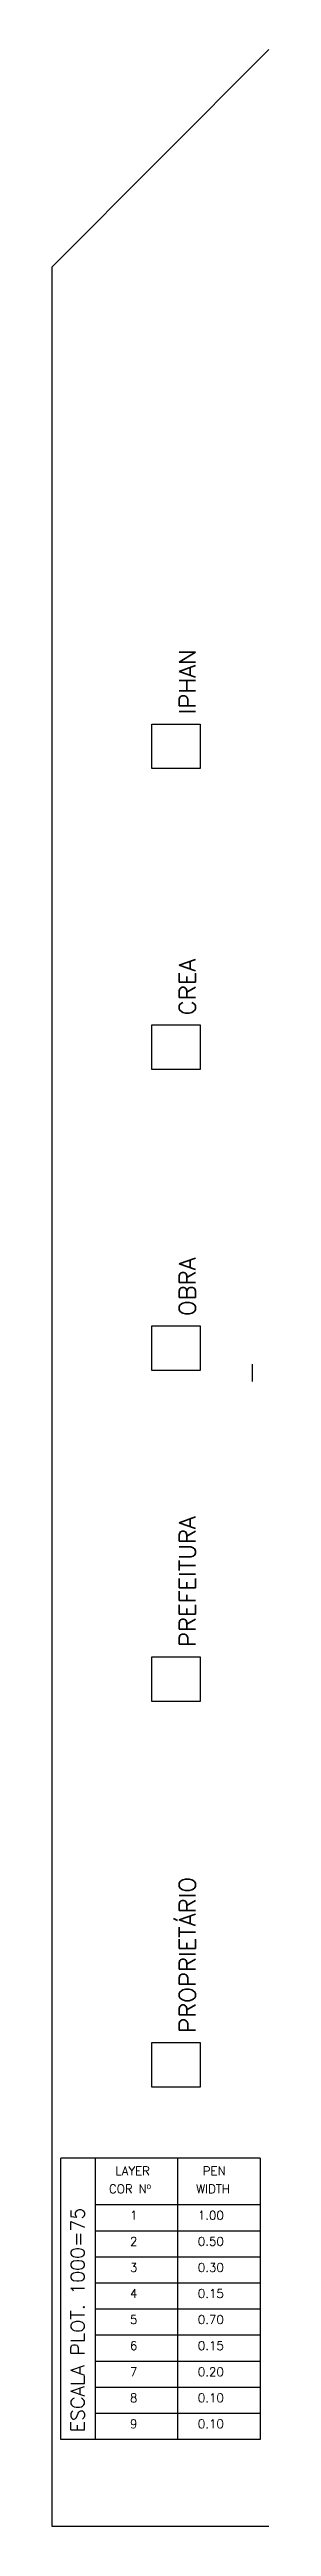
# Model space of a CAD drawing. Header units: millimetres. Extents: x 23536 to 47095, y 9984 to 20154.
# Drawn here: x 23617.47 to 23619.34, y 9984.08 to 10005.46 of the extents above; entities that cross this region are included whole.
import ezdxf
from ezdxf.enums import TextEntityAlignment as Align

# ---------------------------------------------------------------- set-up
doc = ezdxf.new("R2010")
doc.units = ezdxf.units.MM
doc.header["$LTSCALE"] = 30
doc.header["$MEASUREMENT"] = 0
for name, color, linetype in [('CERC02', 3, 'CONTINUOUS'), ('COTAS', 7, 'CONTINUOUS'), ('LAYOUT', 7, 'CONTINUOUS'), ('PAGPISO', 9, 'CONTINUOUS'), ('TEXTO04', 7, 'CONTINUOUS'), ('TEXTO05', 21, 'CONTINUOUS')]:
    doc.layers.add(name, color=color, linetype=linetype)
doc.styles.add('ROMANS', font='romans.shx', dxfattribs={"height": 0.14})

msp = doc.modelspace()

# ---------------------------------------------------------------- texts
at = {"layer": 'TEXTO04', "style": 'ROMANS'}
for s, p in [('LAYER', (23618.012, 9987.186)), ('PEN', (23618.768, 9987.186)), ('COR Nº', (23617.956, 9987.031)), ('WIDTH', (23618.712, 9987.031)), ('1', (23618.138, 9986.803)), ('1.00', (23618.726, 9986.803)), ('2', (23618.138, 9986.578)), ('0.50', (23618.726, 9986.578)), ('3', (23618.138, 9986.353)), ('0.30', (23618.726, 9986.353)), ('4', (23618.138, 9986.128)), ('0.15', (23618.726, 9986.128)), ('5', (23618.138, 9985.903)), ('0.70', (23618.726, 9985.903)), ('6', (23618.138, 9985.678)), ('0.15', (23618.726, 9985.678)), ('7', (23618.138, 9985.453)), ('0.20', (23618.726, 9985.453)), ('8', (23618.138, 9985.228)), ('0.10', (23618.726, 9985.228)), ('9', (23618.138, 9985.003)), ('0.10', (23618.726, 9985.003))]:
    msp.add_text(s, height=0.075, dxfattribs=at).set_placement(p, align=Align.TOP_LEFT)
msp.add_text('ESCALA PLOT. 1000=75', height=0.12, rotation=90, dxfattribs=at).set_placement((23617.626, 9984.893), align=Align.TOP_LEFT)
at = {"layer": 'TEXTO05', "style": 'ROMANS'}
for s, p in [('IPHAN', (23618.563, 9999.719)), ('CREA', (23618.563, 9997.122)), ('OBRA', (23618.563, 9994.526)), ('PREFEITURA', (23618.563, 9991.669)), ('PROPRIETÁRIO', (23618.563, 9988.34))]:
    msp.add_text(s, height=0.144, rotation=90, dxfattribs=at).set_placement(p, align=Align.TOP_LEFT)

# ---------------------------------------------------------------- linework, layer by layer
at = {"layer": 'CERC02'}
for p, q in [((23617.465, 10003.58), (23619.34, 10005.455)), ((23617.465, 9984.08), (23617.465, 10003.58)), ((23619.34, 9984.08), (23617.465, 9984.08))]:
    msp.add_line(p, q, dxfattribs=at)
at = {"layer": 'COTAS'}
for points in [[(23618.327, 9999.635), (23618.745, 9999.635), (23618.745, 9999.25), (23618.327, 9999.25)], [(23618.327, 9997.039), (23618.745, 9997.039), (23618.745, 9996.653), (23618.327, 9996.653)], [(23618.327, 9994.442), (23618.745, 9994.442), (23618.745, 9994.057), (23618.327, 9994.057)], [(23618.327, 9991.585), (23618.745, 9991.585), (23618.745, 9991.2), (23618.327, 9991.2)], [(23618.327, 9988.256), (23618.745, 9988.256), (23618.745, 9987.871), (23618.327, 9987.871)]]:
    msp.add_lwpolyline(points, close=True, dxfattribs=at)
at = {"layer": 'LAYOUT'}
msp.add_line((23619.199, 9993.962), (23619.199, 9994.112), dxfattribs=at)
at = {"layer": 'PAGPISO'}
for p, q in [((23617.54, 9984.83), (23617.54, 9987.259)), ((23619.265, 9987.259), (23617.54, 9987.259)), ((23617.84, 9984.83), (23617.84, 9987.259)), ((23618.553, 9984.83), (23618.553, 9987.259)), ((23619.265, 9987.259), (23619.265, 9984.83)), ((23619.265, 9986.855), (23617.84, 9986.855)), ((23619.265, 9986.63), (23617.84, 9986.63)), ((23619.265, 9986.405), (23617.84, 9986.405)), ((23619.265, 9986.18), (23617.84, 9986.18)), ((23619.265, 9985.955), (23617.84, 9985.955)), ((23619.265, 9985.73), (23617.84, 9985.73)), ((23619.265, 9985.505), (23617.84, 9985.505)), ((23619.265, 9985.28), (23617.84, 9985.28)), ((23619.265, 9985.055), (23617.84, 9985.055)), ((23619.265, 9984.83), (23617.54, 9984.83))]:
    msp.add_line(p, q, dxfattribs=at)

msp.set_redraw_order([(e.dxf.handle, doc.entitydb.next_handle()) for e in msp.query("TEXT MTEXT ATTDEF DIMENSION ARC_DIMENSION")])  # texts and dimensions are drawn at this point

doc.saveas('drawing.dxf')
